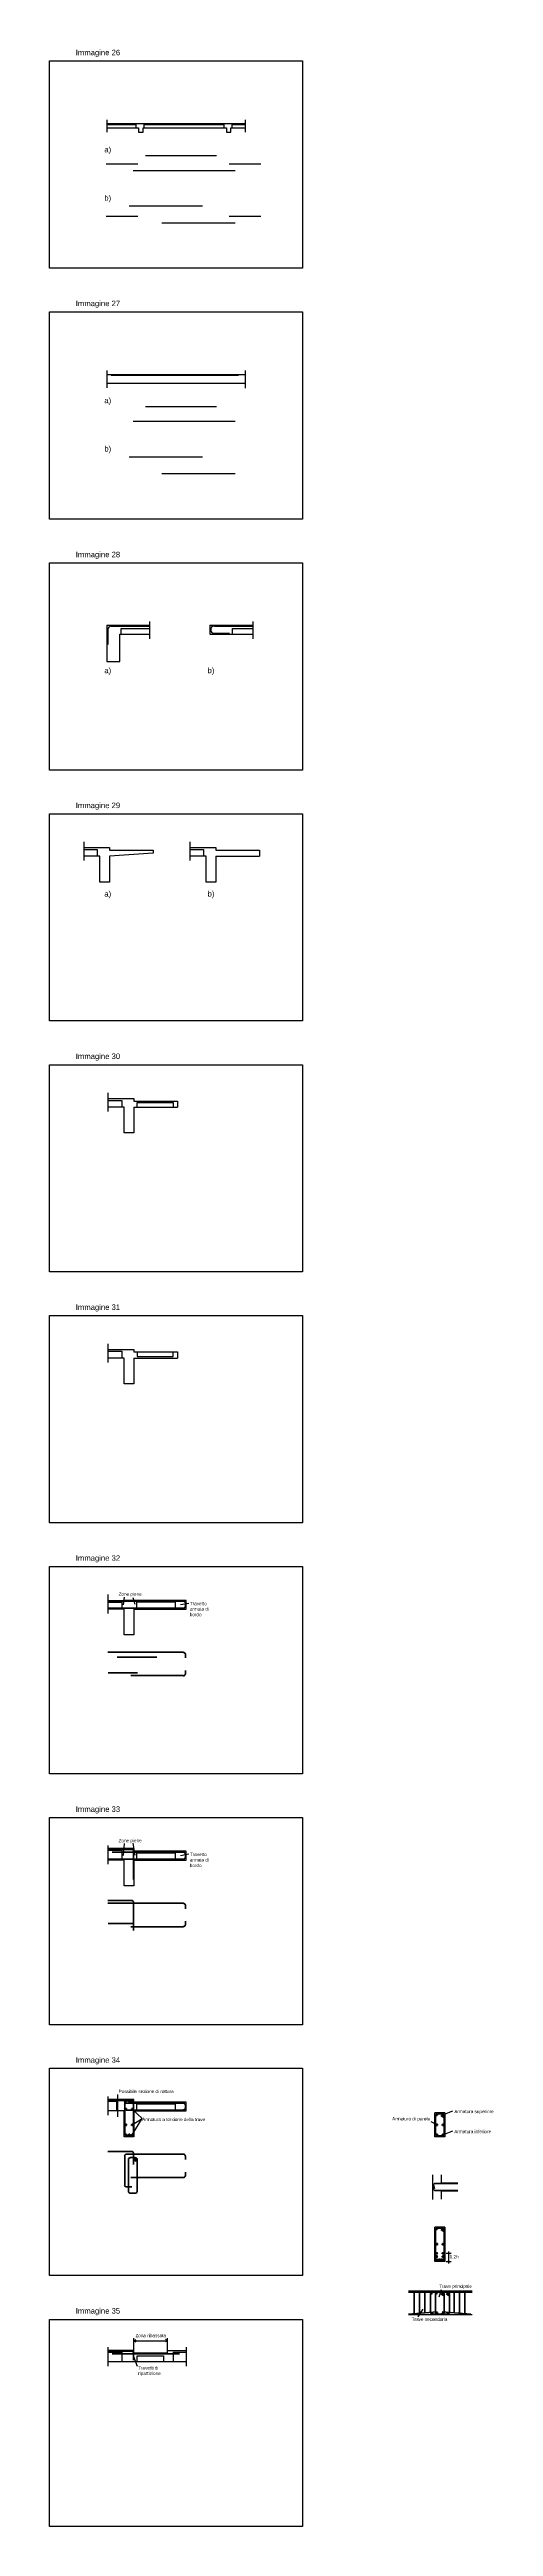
# Model space of a CAD drawing. Header units: millimetres. Extents: x 2920 to 3123, y 1080 to 2206.
import ezdxf

# ---------------------------------------------------------------- set-up
doc = ezdxf.new("R2010")
doc.units = ezdxf.units.MM
doc.styles.get("Standard").update_dxf_attribs({"font": 'arial.ttf'})

msp = doc.modelspace()

# ---------------------------------------------------------------- linework, layer by layer
for p, q in [((2946.5, 2173.7), (2946.5, 2168)), ((3009.5, 2173.7), (3009.5, 2168)), ((2946.5, 2172), (3009.5, 2172)), ((2946.5, 2171.6), (2959.9, 2171.6)), ((2946.5, 2170), (2961, 2170)), ((2959.9, 2170), (2959.9, 2171.6)), ((2961, 2170), (2961, 2168)), ((2961, 2168), (2963, 2168)), ((2963, 2168), (2963, 2170)), ((2963, 2170), (3001, 2170)), ((2963.6, 2170), (2963.6, 2171.6)), ((2963.6, 2171.6), (2999.9, 2171.6)), ((2999.9, 2170), (2999.9, 2171.6)), ((3001, 2170), (3001, 2168)), ((3001, 2168), (3003, 2168)), ((3003, 2168), (3003, 2170)), ((3003, 2170), (3009.5, 2170)), ((3003.6, 2170), (3003.6, 2171.6)), ((3003.6, 2171.6), (3009.5, 2171.6)), ((2946.2, 2153.7), (2960.6, 2153.7)), ((2958.5, 2150.7), (3005, 2150.7)), ((2964.2, 2157.4), (2996.5, 2157.4)), ((3002.2, 2153.7), (3016.7, 2153.7)), ((2946.2, 2129.9), (2960.6, 2129.9)), ((2956.7, 2134.6), (2990.1, 2134.6)), ((3002.2, 2129.9), (3016.7, 2129.9)), ((2971.6, 2126.9), (3005, 2126.9)), ((2946.5, 2059.7), (2946.5, 2051.9)), ((3009.5, 2059.7), (3009.5, 2051.8)), ((2946.5, 2058), (3009.5, 2058)), ((2946.5, 2054), (3009.5, 2054)), ((2948.5, 2057.6), (3006.5, 2057.6)), ((2964.2, 2043.4), (2996.5, 2043.4)), ((2958.5, 2036.7), (3005, 2036.7)), ((2956.7, 2020.6), (2990.1, 2020.6)), ((2971.6, 2012.9), (3005, 2012.9)), ((2946.5, 1944), (2966, 1944)), ((2946.5, 1944), (2946.5, 1927.6)), ((2947, 1942.1), (2947, 1935.3)), ((2948.5, 1943.6), (2966, 1943.6)), ((2952.4, 1940), (2966, 1940)), ((2952.4, 1927.6), (2952.4, 1940)), ((2953, 1940), (2953, 1942.5)), ((2953, 1942.5), (2966, 1942.5)), ((2966, 1945.7), (2966, 1937.8)), ((2993.4, 1944), (3013, 1944)), ((2993.4, 1944), (2993.4, 1940)), ((2993.4, 1940), (3013, 1940)), ((2993.9, 1942.7), (2993.9, 1941.3)), ((2995.5, 1943.6), (3013, 1943.6)), ((2995.5, 1940.4), (3002.4, 1940.4)), ((3003.7, 1940), (3003.7, 1942.5)), ((3003.7, 1942.5), (3013, 1942.5)), ((3013, 1945.7), (3013, 1937.8)), ((2946.5, 1927.6), (2952.4, 1927.6)), ((2936, 1845.6), (2936, 1837.1)), ((2936, 1843), (2947.8, 1843)), ((2936, 1842.1), (2942.2, 1842.1)), ((2943.3, 1839), (2936, 1839)), ((2942.2, 1842.1), (2942.2, 1839)), ((2943.3, 1827.3), (2943.3, 1839)), ((2947.8, 1843), (2947.8, 1841.8)), ((2947.8, 1841.8), (2967.6, 1841.8)), ((2967.6, 1840.4), (2947.8, 1839)), ((2947.8, 1839), (2947.8, 1827.3)), ((2967.6, 1841.8), (2967.6, 1840.4)), ((2984.3, 1845.6), (2984.3, 1837.1)), ((2984.3, 1843), (2996.2, 1843)), ((2984.3, 1842.1), (2990.6, 1842.1)), ((2991.7, 1839), (2984.3, 1839)), ((2990.6, 1842.1), (2990.6, 1839)), ((2991.7, 1827.3), (2991.7, 1839)), ((2996.2, 1843), (2996.2, 1841.8)), ((2996.2, 1841.8), (3016, 1841.8)), ((2996.2, 1839), (2996.2, 1827.3)), ((2996.2, 1839), (3016, 1839)), ((3016, 1841.8), (3016, 1839)), ((2947.8, 1827.3), (2943.3, 1827.3)), ((2996.2, 1827.3), (2991.7, 1827.3)), ((2947, 1731.6), (2947, 1723.1)), ((2947, 1729), (2958.9, 1729)), ((2947, 1728.1), (2953.3, 1728.1)), ((2954.4, 1725), (2947, 1725)), ((2953.3, 1728.1), (2953.3, 1725)), ((2954.4, 1713.3), (2954.4, 1725)), ((2958.9, 1729), (2958.9, 1727.8)), ((2958.9, 1727.8), (2978.7, 1727.8)), ((2958.9, 1725), (2958.9, 1713.3)), ((2958.9, 1725), (2978.7, 1725)), ((2960.4, 1725), (2960.4, 1727.1)), ((2960.4, 1727.1), (2976.8, 1727.1)), ((2976.8, 1727.1), (2976.8, 1725)), ((2978.7, 1727.8), (2978.7, 1725)), ((2958.9, 1713.3), (2954.4, 1713.3)), ((2947, 1617.5), (2947, 1609)), ((2947, 1614.9), (2958.9, 1614.9)), ((2947, 1614.1), (2953.3, 1614.1)), ((2954.4, 1610.9), (2947, 1610.9)), ((2953.3, 1614.1), (2953.3, 1610.9)), ((2954.4, 1599.3), (2954.4, 1610.9)), ((2958.9, 1614.9), (2958.9, 1613.8)), ((2958.9, 1613.8), (2978.7, 1613.8)), ((2958.9, 1610.9), (2958.9, 1599.3)), ((2958.9, 1610.9), (2978.7, 1610.9)), ((2960.4, 1613.8), (2960.4, 1611.7)), ((2960.4, 1611.7), (2976.8, 1611.7)), ((2976.8, 1611.7), (2976.8, 1613.8)), ((2978.7, 1613.8), (2978.7, 1610.9)), ((2958.9, 1599.3), (2954.4, 1599.3)), ((2947, 1503.5), (2947, 1495)), ((2947, 1500.9), (2958.9, 1500.9)), ((2947, 1500.1), (2953.3, 1500.1)), ((2953.3, 1500.1), (2953.3, 1496.9)), ((2954.4, 1502.3), (2953.9, 1498.9)), ((2982.6, 1500.9), (2954.4, 1500.9)), ((2958.4, 1502.2), (2959.3, 1499.2)), ((2977.7, 1500.1), (2960, 1500.1)), ((2960, 1500.1), (2960, 1496.9)), ((2977.7, 1500.1), (2977.7, 1496.9)), ((2980, 1499), (2983.9, 1499.7)), ((2982.6, 1496.9), (2982.6, 1500.9)), ((2954.4, 1496.9), (2947, 1496.9)), ((2954.4, 1485.3), (2954.4, 1496.9)), ((2958.9, 1496.9), (2958.9, 1485.3)), ((2958.9, 1496.9), (2982.6, 1496.9)), ((2958.9, 1485.3), (2954.4, 1485.3)), ((2947, 1389.5), (2947, 1381)), ((2958.9, 1388.2), (2947, 1388.2)), ((2947, 1387.4), (2953.3, 1387.4)), ((2953.3, 1387.4), (2953.3, 1382.9)), ((2954.4, 1390.5), (2953.9, 1384.9)), ((2958.4, 1390.6), (2959.3, 1385.1)), ((2958.9, 1386.9), (2958.9, 1388.2)), ((2982.6, 1386.9), (2958.9, 1386.9)), ((2977.7, 1386.1), (2960, 1386.1)), ((2960, 1386.1), (2960, 1382.9)), ((2977.7, 1386.1), (2977.7, 1382.9)), ((2980, 1384.9), (2983.9, 1385.7)), ((2982.6, 1382.9), (2982.6, 1386.9)), ((2954.4, 1382.9), (2947, 1382.9)), ((2954.4, 1371.2), (2954.4, 1382.9)), ((2958.9, 1382.9), (2958.9, 1371.2)), ((2958.9, 1382.9), (2982.6, 1382.9)), ((2958.9, 1371.2), (2954.4, 1371.2)), ((2947, 1275.5), (2947, 1267)), ((2958.9, 1274.1), (2947, 1274.1)), ((2947, 1273.3), (2950.9, 1273.3)), ((2950.9, 1273.3), (2950.9, 1268.9)), ((2951.4, 1276.4), (2951.4, 1266.2)), ((2955.8, 1273.3), (2954.6, 1273.3)), ((2955.2, 1273.9), (2955.2, 1272.7)), ((2957.3, 1273.3), (2956.1, 1273.3)), ((2956.7, 1273.9), (2956.7, 1272.7)), ((2957.5, 1273.3), (2958.7, 1273.3)), ((2958.1, 1273.9), (2958.1, 1272.7)), ((2958.9, 1272.9), (2958.9, 1274.1)), ((2982.6, 1272.9), (2958.9, 1272.9)), ((2977.7, 1272), (2960, 1272)), ((2960, 1272), (2960, 1268.9)), ((2977.7, 1272), (2977.7, 1268.9)), ((2982.6, 1268.9), (2982.6, 1272.9)), ((2954.4, 1268.9), (2947, 1268.9)), ((2954.4, 1257.2), (2954.4, 1268.9)), ((2955.8, 1269.7), (2954.6, 1269.7)), ((2955.8, 1262.6), (2954.6, 1262.6)), ((2955.2, 1270.3), (2955.2, 1269.1)), ((2955.2, 1263.2), (2955.2, 1262)), ((2957.5, 1269.7), (2958.7, 1269.7)), ((2957.5, 1262.6), (2958.7, 1262.6)), ((2958.1, 1270.3), (2958.1, 1269.1)), ((2958.1, 1269.7), (2962.6, 1265.5)), ((2958.1, 1262.6), (2962.6, 1265.5)), ((2958.1, 1258), (2962.6, 1265.5)), ((2958.1, 1263.2), (2958.1, 1262)), ((2958.9, 1268.9), (2958.9, 1257.2)), ((2958.9, 1268.9), (2982.6, 1268.9)), ((3096.7, 1262.6), (3094.2, 1263.9)), ((3095.8, 1257.2), (3095.8, 1268)), ((3100.4, 1268), (3095.8, 1268)), ((3097.3, 1267.2), (3096.1, 1267.2)), ((3097.3, 1262.6), (3096.1, 1262.6)), ((3096.7, 1266.6), (3096.7, 1267.8)), ((3096.7, 1263.2), (3096.7, 1262)), ((3098.9, 1267.2), (3100.1, 1267.2)), ((3098.9, 1262.6), (3100.1, 1262.6)), ((3099.5, 1267.2), (3104, 1269)), ((3099.5, 1266.6), (3099.5, 1267.8)), ((3099.5, 1263.2), (3099.5, 1262)), ((3100.4, 1268), (3100.4, 1257.2)), ((2958.9, 1257.2), (2954.4, 1257.2)), ((2955.8, 1258), (2954.6, 1258)), ((2955.2, 1258.7), (2955.2, 1257.5)), ((2957.3, 1258), (2956.1, 1258)), ((2956.7, 1258.7), (2956.7, 1257.5)), ((2957.5, 1258), (2958.7, 1258)), ((2958.1, 1258.7), (2958.1, 1257.5)), ((3100.4, 1257.2), (3095.8, 1257.2)), ((3097.3, 1258), (3096.1, 1258)), ((3096.7, 1258.7), (3096.7, 1257.5)), ((3098.9, 1258), (3100.1, 1258)), ((3099.5, 1258), (3104, 1259.9)), ((3099.5, 1258.7), (3099.5, 1257.5)), ((3094.9, 1228.7), (3094.9, 1239.9)), ((3098.8, 1236.3), (3098.8, 1239.9)), ((3098.8, 1236.3), (3106.3, 1236.3)), ((3106.3, 1232.4), (3098.8, 1232.4)), ((3098.8, 1228.8), (3098.8, 1232.4)), ((3095.8, 1200.5), (3095.8, 1216.1)), ((3100.4, 1216.1), (3095.8, 1216.1)), ((3096.7, 1214.7), (3096.7, 1215.9)), ((3099.5, 1214.7), (3099.5, 1215.9)), ((3100.4, 1216.1), (3100.4, 1200.5)), ((3097.3, 1215.3), (3096.1, 1215.3)), ((3097.3, 1208.3), (3096.1, 1208.3)), ((3096.7, 1208.9), (3096.7, 1207.7)), ((3096.7, 1204.8), (3096.7, 1203.6)), ((3098.9, 1215.3), (3100.1, 1215.3)), ((3098.9, 1208.3), (3100.1, 1208.3)), ((3099.5, 1208.9), (3099.5, 1207.7)), ((3099.5, 1204.8), (3099.5, 1203.6)), ((3101.8, 1204.5), (3102.1, 1204.2)), ((3102.1, 1205), (3102.1, 1199.6)), ((3100.4, 1200.5), (3095.8, 1200.5)), ((3097.3, 1201.3), (3096.1, 1201.3)), ((3096.7, 1203.3), (3096.7, 1202.1)), ((3096.7, 1201.9), (3096.7, 1200.7)), ((3098.4, 1201.3), (3097.2, 1201.3)), ((3097.8, 1201.9), (3097.8, 1200.7)), ((3099.2, 1201.3), (3098.1, 1201.3)), ((3098.7, 1201.9), (3098.7, 1200.7)), ((3098.9, 1204.2), (3100.1, 1204.2)), ((3098.9, 1202.7), (3100.1, 1202.7)), ((3098.9, 1201.3), (3100.1, 1201.3)), ((3099.5, 1203.3), (3099.5, 1202.1)), ((3099.5, 1201.9), (3099.5, 1200.7)), ((3101, 1204.2), (3103.3, 1204.2)), ((3101, 1200.5), (3103.3, 1200.5)), ((3101.8, 1200.8), (3102.1, 1200.5)), ((3102.1, 1204.2), (3102.5, 1203.9)), ((3102.1, 1200.5), (3102.5, 1200.2)), ((3112.9, 1187), (3083.9, 1187)), ((3095, 1186.2), (3093.9, 1186.2)), ((3094.4, 1185.5), (3094.4, 1186.7)), ((3097.3, 1186.2), (3096.1, 1186.2)), ((3096.7, 1185.5), (3096.7, 1186.7)), ((3097.8, 1184.5), (3098.9, 1187.8)), ((3098.9, 1186.2), (3100.1, 1186.2)), ((3099.5, 1185.5), (3099.5, 1186.7)), ((3101.3, 1186.2), (3102.5, 1186.2)), ((3101.9, 1185.5), (3101.9, 1186.7)), ((3112.9, 1176.2), (3083.9, 1176.2)), ((3088.2, 1175.4), (3090.5, 1178.8)), ((3095, 1177), (3093.8, 1177)), ((3094.4, 1177.6), (3094.4, 1176.4)), ((3097.3, 1177), (3096.1, 1177)), ((3096.7, 1177.6), (3096.7, 1176.4)), ((3098.9, 1177), (3100.1, 1177)), ((3099.5, 1177.6), (3099.5, 1176.4)), ((3101.3, 1177), (3102.5, 1177)), ((3101.9, 1177.6), (3101.9, 1176.4)), ((2947, 1161.5), (2947, 1153)), ((2958.9, 1160.1), (2947, 1160.1)), ((2947, 1159.3), (2953.3, 1159.3)), ((2953.3, 1159.3), (2953.3, 1154.9)), ((2958.9, 1160.1), (2958.9, 1165.7)), ((2958.9, 1164.5), (2959.8, 1165)), ((2958.9, 1164.5), (2974.1, 1164.5)), ((2958.9, 1164.5), (2959.8, 1164)), ((2958.9, 1158.9), (2958.9, 1160.1)), ((2974.1, 1164.5), (2973.2, 1165)), ((2974.1, 1164.5), (2973.2, 1164)), ((2974.1, 1160.1), (2974.1, 1165.7)), ((2974.1, 1158.9), (2974.1, 1160.1)), ((2974.1, 1160.1), (2982.6, 1160.1)), ((2976.8, 1159.3), (2976.8, 1154.9)), ((2976.8, 1159.3), (2982.6, 1159.3)), ((2982.6, 1161.5), (2982.6, 1153)), ((2982.6, 1154.9), (2947, 1154.9)), ((2958.6, 1157.3), (2960.3, 1152.9)), ((2974.1, 1158.9), (2958.9, 1158.9)), ((2960.3, 1154.9), (2960.3, 1157.6)), ((2960.3, 1157.6), (2972.4, 1157.6)), ((2972.4, 1157.6), (2972.4, 1154.9))]:
    msp.add_line(p, q)
at = {"lineweight": 60}
for p, q in [((2947, 1500.5), (2981.4, 1500.5)), ((2947, 1497.3), (2981.4, 1497.3)), ((2982.3, 1499.8), (2982.3, 1498.1)), ((2947, 1477.3), (2981.4, 1477.3)), ((2951.3, 1475.1), (2969.3, 1475.1)), ((2982.3, 1476.6), (2982.3, 1474.8)), ((2947.1, 1468), (2960.5, 1468)), ((2957.4, 1466.7), (2981.4, 1466.7)), ((2982.3, 1467.4), (2982.3, 1469.1)), ((2947, 1387.7), (2957.7, 1387.7)), ((2949, 1386.5), (2981.4, 1386.5)), ((2958.6, 1387), (2958.6, 1374.1)), ((2982.3, 1385.8), (2982.3, 1384)), ((2947, 1383.3), (2981.4, 1383.3)), ((2947, 1364.5), (2957.7, 1364.5)), ((2947, 1363.3), (2981.4, 1363.3)), ((2958.6, 1363.8), (2958.6, 1350.9)), ((2982.3, 1362.5), (2982.3, 1360.8)), ((2947.1, 1354), (2958.2, 1354)), ((2957.4, 1352.6), (2981.4, 1352.6)), ((2982.3, 1353.4), (2982.3, 1355.1)), ((2947, 1273.7), (2957.7, 1273.7)), ((2954.7, 1273), (2954.7, 1258.3)), ((2955.4, 1272.5), (2981.4, 1272.5)), ((2957.9, 1273.7), (2957.2, 1272.5)), ((2958.5, 1273.3), (2957.8, 1272.1)), ((2958.6, 1273), (2958.6, 1258.3)), ((2955.4, 1269.3), (2981.4, 1269.3)), ((2982.3, 1271.7), (2982.3, 1270)), ((3096.1, 1266.9), (3096.1, 1258.3)), ((3096.9, 1267.6), (3099.2, 1267.6)), ((3099.4, 1267.6), (3098.7, 1266.4)), ((3100, 1267.2), (3099.3, 1265.9)), ((3100.1, 1266.9), (3100.1, 1258.3)), ((2947, 1250.5), (2957.7, 1250.5)), ((2955.4, 1257.6), (2957.7, 1257.6)), ((2958.6, 1249.8), (2958.6, 1244.5)), ((3096.9, 1257.6), (3099.2, 1257.6)), ((2954.7, 1248.5), (2954.7, 1235.1)), ((2955.4, 1249.2), (2981.4, 1249.2)), ((2956.4, 1247), (2956.4, 1232.3)), ((2957.2, 1247.7), (2959.4, 1247.7)), ((2957.4, 1238.6), (2981.4, 1238.6)), ((2959.6, 1247.7), (2958.9, 1246.4)), ((2960.2, 1247.3), (2959.5, 1246)), ((2960.3, 1247), (2960.3, 1232.3)), ((2982.3, 1248.5), (2982.3, 1246.8)), ((2982.3, 1239.3), (2982.3, 1241.1)), ((2955.4, 1234.4), (2957.9, 1234.4)), ((2957.2, 1231.6), (2959.4, 1231.6)), ((3095.2, 1235.2), (3095.7, 1233.5)), ((3095.2, 1233.5), (3095.6, 1234.5)), ((3106.3, 1235.9), (3096.1, 1235.9)), ((3106.3, 1232.8), (3096.1, 1232.8)), ((3096.9, 1215.7), (3099.2, 1215.7)), ((3099.4, 1215.7), (3098.7, 1214.5)), ((3096.1, 1215), (3096.1, 1201.6)), ((3100, 1215.3), (3099.3, 1214.1)), ((3100.1, 1215), (3100.1, 1201.6)), ((3096.9, 1200.9), (3099.2, 1200.9)), ((3083.9, 1186.6), (3096.9, 1186.6)), ((3086.5, 1186.6), (3086.5, 1176.8)), ((3088.9, 1186.6), (3088.9, 1177)), ((3091.3, 1186.6), (3091.3, 1177.1)), ((3093.9, 1185.9), (3093.9, 1177.3)), ((3096.1, 1185.9), (3096.1, 1177.3)), ((3096.9, 1186.6), (3099.2, 1186.6)), ((3099.4, 1186.6), (3098.7, 1185.3)), ((3099.3, 1186.6), (3112.9, 1186.6)), ((3100, 1186.2), (3099.3, 1184.9)), ((3100.1, 1185.9), (3100.1, 1177.3)), ((3101.8, 1186.6), (3101.1, 1185.3)), ((3102.4, 1186.2), (3101.7, 1184.9)), ((3102.5, 1185.9), (3102.5, 1177.3)), ((3104.7, 1186.6), (3104.7, 1177.1)), ((3107.1, 1186.6), (3107.1, 1177)), ((3109.5, 1186.6), (3109.5, 1176.8)), ((3083.9, 1176.6), (3096.9, 1177.6)), ((3094.6, 1176.6), (3096.9, 1176.6)), ((3096.9, 1176.6), (3099.2, 1176.6)), ((3112.2, 1176.6), (3099.2, 1177.6)), ((3099.3, 1176.6), (3101.6, 1176.6)), ((2947, 1159.7), (2957.7, 1159.7)), ((2949, 1158.5), (2979.6, 1158.5)), ((2958.6, 1159), (2958.6, 1155.6))]:
    msp.add_line(p, q, dxfattribs=at)
for points in [[(2920.4, 2200.4), (3035.6, 2200.4), (3035.6, 2106.3), (2920.4, 2106.3)], [(2920.4, 2086.4), (3035.6, 2086.4), (3035.6, 1992.2), (2920.4, 1992.2)], [(2920.4, 1972.4), (3035.6, 1972.4), (3035.6, 1878.2), (2920.4, 1878.2)], [(2920.4, 1858.3), (3035.6, 1858.3), (3035.6, 1764.2), (2920.4, 1764.2)], [(2920.4, 1744.3), (3035.6, 1744.3), (3035.6, 1650.2), (2920.4, 1650.2)], [(2920.4, 1630.3), (3035.6, 1630.3), (3035.6, 1536.2), (2920.4, 1536.2)], [(2920.4, 1516.3), (3035.6, 1516.3), (3035.6, 1422.1), (2920.4, 1422.1)], [(2920.4, 1402.3), (3035.6, 1402.3), (3035.6, 1308.1), (2920.4, 1308.1)], [(2920.4, 1288.3), (3035.6, 1288.3), (3035.6, 1194.1), (2920.4, 1194.1)], [(2920.4, 1174.2), (3035.6, 1174.2), (3035.6, 1080.1), (2920.4, 1080.1)]]:
    msp.add_lwpolyline(points, close=True)
for centre in [(2955.2, 1273.3), (2956.7, 1273.3), (2958.1, 1273.3), (2955.2, 1269.7), (2955.2, 1262.6), (2958.1, 1269.7), (2958.1, 1262.6), (3096.7, 1267.2), (3096.7, 1262.6), (3099.5, 1267.2), (3099.5, 1262.6), (2955.2, 1258), (2956.7, 1258), (2958.1, 1258), (3096.7, 1258), (3099.5, 1258), (3096.7, 1215.3), (3099.5, 1215.3), (3096.7, 1208.3), (3096.7, 1204.2), (3099.5, 1208.3), (3099.5, 1204.2), (3096.7, 1202.7), (3096.7, 1201.3), (3097.8, 1201.3), (3098.7, 1201.3), (3099.5, 1202.7), (3099.5, 1201.3), (3094.4, 1186.2), (3096.7, 1186.2), (3099.5, 1186.2), (3101.9, 1186.2), (3094.4, 1177), (3096.7, 1177), (3099.5, 1177), (3101.9, 1177)]:
    msp.add_circle(centre, 0.326)
for centre, radius, start, end in [((2948.5, 1942.1), 1.48, 87.0198, 181.2812), ((2995.3, 1942.1), 1.47, 81.7456, 156.2607), ((2995.3, 1941.9), 1.47, 203.7393, 278.2544)]:
    msp.add_arc(centre, radius, start, end)
for centre, start, end in [((2981.4, 1499.7), 9.0103, 94.4634), ((2981.4, 1498.2), 265.5366, 350.9897), ((2981.4, 1476.4), 9.0103, 94.4634), ((2981.4, 1467.5), 265.5366, 350.9897), ((2957.8, 1386.9), 9.0103, 94.4634), ((2981.4, 1385.6), 9.0103, 94.4634), ((2981.4, 1384.2), 265.5366, 350.9897), ((2957.8, 1363.7), 9.0103, 94.4634), ((2981.4, 1362.4), 9.0103, 94.4634), ((2981.4, 1353.5), 265.5366, 350.9897), ((2955.5, 1272.9), 85.5366, 170.9897), ((2955.5, 1271.6), 85.5366, 170.9897), ((2957.8, 1272.9), 9.0103, 94.4634), ((2981.4, 1271.6), 9.0103, 94.4634), ((2955.5, 1270.2), 189.0103, 274.4634), ((2957.8, 1270.2), 265.5366, 350.9897), ((2981.4, 1270.2), 265.5366, 350.9897), ((3097, 1266.8), 85.5366, 170.9897), ((3099.2, 1266.8), 9.0103, 94.4634), ((2955.5, 1258.5), 189.0103, 274.4634), ((2957.8, 1258.5), 265.5366, 350.9897), ((2957.8, 1249.6), 9.0103, 94.4634), ((3097, 1258.5), 189.0103, 274.4634), ((3099.2, 1258.5), 265.5366, 350.9897), ((2955.5, 1248.4), 85.5366, 170.9897), ((2957.2, 1246.8), 85.5366, 170.9897), ((2959.5, 1246.8), 9.0103, 94.4634), ((2981.4, 1248.4), 9.0103, 94.4634), ((2981.4, 1239.5), 265.5366, 350.9897), ((2955.5, 1235.2), 189.0103, 274.4634), ((2957.2, 1232.4), 189.0103, 274.4634), ((2959.5, 1232.4), 265.5366, 350.9897), ((3096, 1235.1), 85.5366, 170.9897), ((3096, 1233.6), 189.0103, 274.4634), ((3097, 1214.9), 85.5366, 170.9897), ((3099.2, 1214.9), 9.0103, 94.4634), ((3097, 1201.7), 189.0103, 274.4634), ((3099.2, 1201.7), 265.5366, 350.9897), ((3094.7, 1185.7), 85.5366, 170.9897), ((3097, 1185.7), 85.5366, 170.9897), ((3099.2, 1185.7), 9.0103, 94.4634), ((3101.6, 1185.7), 9.0103, 94.4634), ((3094.7, 1177.4), 189.0103, 274.4634), ((3097, 1177.4), 189.0103, 274.4634), ((3099.2, 1177.4), 265.5366, 350.9897), ((3101.6, 1177.4), 265.5366, 350.9897), ((2957.8, 1158.9), 9.0103, 94.4634)]:
    msp.add_arc(centre, 0.863, start, end, dxfattribs=at)

# ---------------------------------------------------------------- texts
at = {"attachment_point": 1}
for s, width, insert, char_height in [('Immagine 26', 39.682, (2932.4, 2205.5), 2.5), ('a)', 10.664, (2945.4, 2161.4), 2.5), ('b)', 10.664, (2945.4, 2139.4), 2.5), ('Immagine 27', 39.682, (2932.4, 2091.5), 2.5), ('a)', 10.664, (2945.4, 2047.4), 2.5), ('b)', 10.664, (2945.4, 2025.4), 2.5), ('Immagine 28', 39.682, (2932.4, 1977.4), 2.5), ('a)', 10.664, (2945.4, 1924.7), 2.5), ('b)', 10.664, (2992.4, 1924.7), 2.5), ('\\pxt12;Immagine 29', 39.682, (2932.4, 1863.4), 2.5), ('a)', 10.664, (2945.4, 1823.2), 2.5), ('b)', 10.664, (2992.4, 1823.2), 2.5), ('\\pxt12;Immagine 30', 39.682, (2932.4, 1749.4), 2.5), ('\\pxt12;Immagine 31', 39.682, (2932.4, 1635.4), 2.5), ('\\pxt12;Immagine 32', 39.682, (2932.4, 1521.4), 2.5), ('\\pxt12;Zone piene', 39.682, (2951.9, 1504.5), 1.5), ('\\pxt12;Travetto armato di bordo', 11.305, (2984.3, 1500.2), 1.5), ('Immagine 33', 39.682, (2932.4, 1407.3), 2.5), ('\\pxt12;Zone piene', 39.682, (2951.9, 1392.5), 1.5), ('\\pxt12;Travetto armato di bordo', 11.305, (2984.3, 1386.2), 1.5), ('Immagine 34', 39.682, (2932.4, 1293.3), 2.5), ('\\pxt12;Possibile sezione di rottura', 39.682, (2951.9, 1278.5), 1.5), ('\\pxt12;Armatura a torsione della trave', 39.682, (2962.6, 1265.8), 1.5), ('\\pxt12;Armatura di parete', 39.682, (3076.4, 1266.1), 1.5), ('\\pxt12;Armatura superiore', 39.682, (3104.7, 1269.4), 1.5), ('\\pxt12;Armatura inferiore', 39.682, (3104.7, 1260.3), 1.5), ('\\pxt12;0,2h', 39.682, (3102.6, 1203.4), 1.5), ('\\pxt12;Trave principale', 39.682, (3097.8, 1190), 1.5), ('Immagine 35', 39.682, (2932.4, 1179.3), 2.5), ('\\pxt12;Trave secondaria', 39.682, (3085.3, 1175), 1.5), ('\\pxt12;Zona ribassata', 16.317, (2959.6, 1167.6), 1.5), ('\\pxt12;Travetti di ripartizione', 11.305, (2960.8, 1152.9), 1.5)]:
    msp.add_mtext_dynamic_manual_height_columns(s, width=width, gutter_width=12.5, heights=[0], dxfattribs=dict(at, insert=insert, char_height=char_height))

doc.saveas('drawing.dxf')
